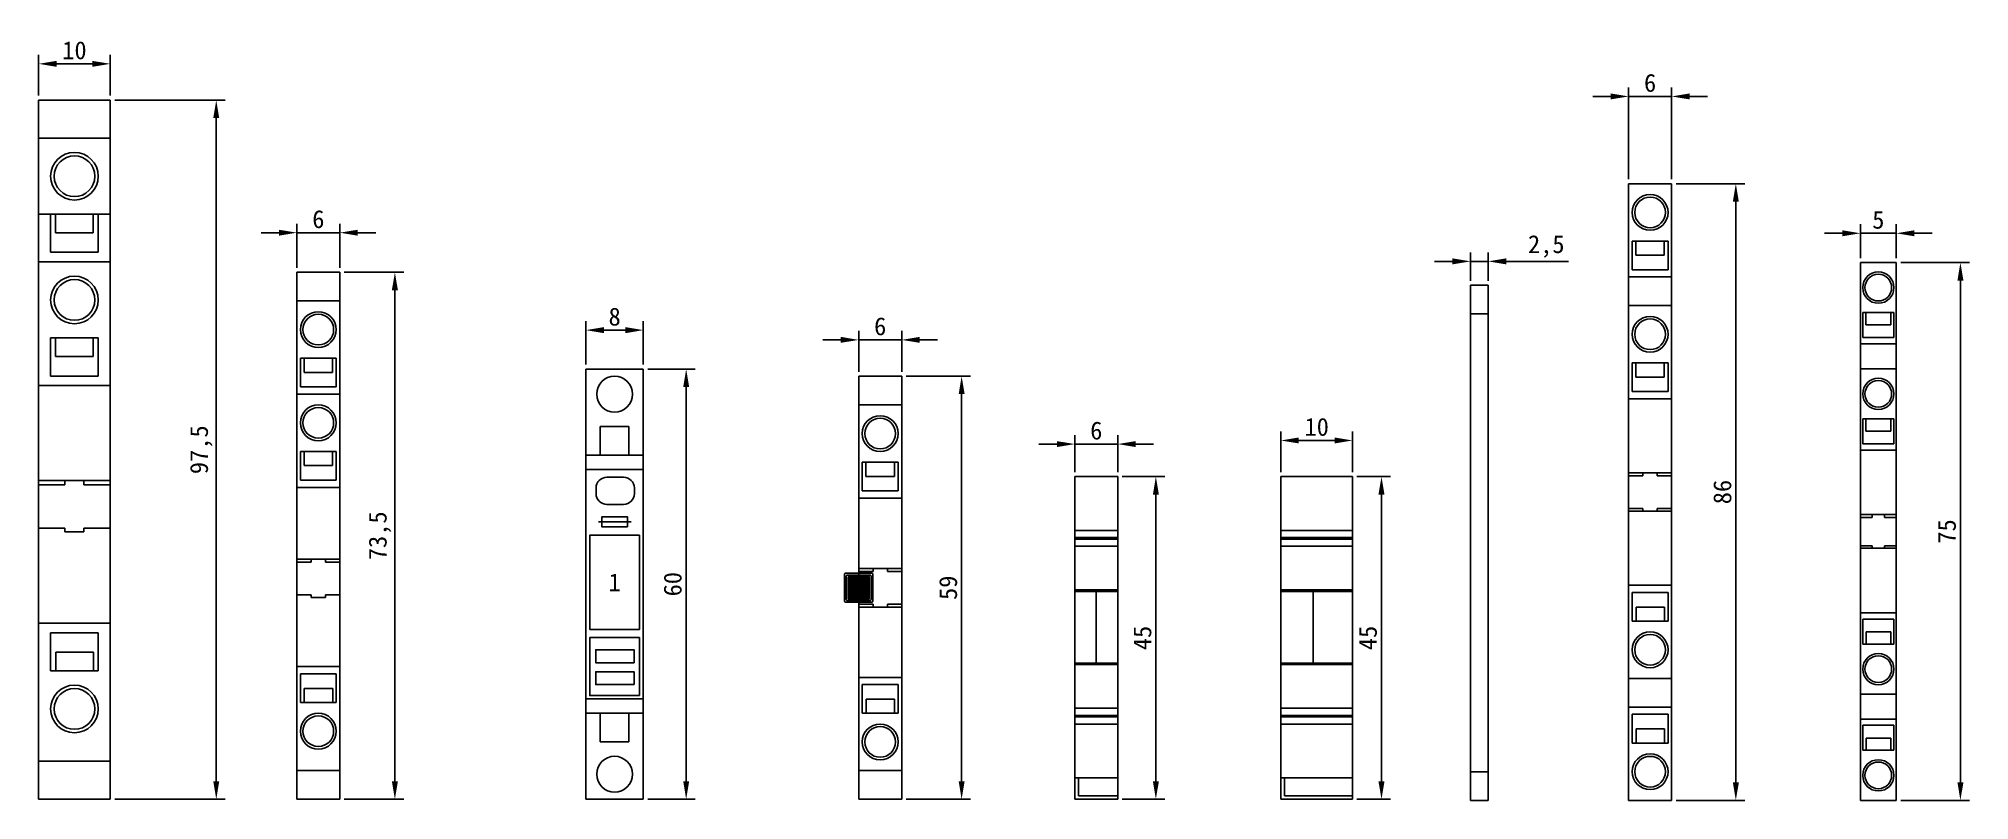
# Model space of a CAD drawing. Header units: millimetres. Extents: x 969 to 1551, y 435 to 847.
# Drawn here: x 1252.8 to 1522.2, y 740.6 to 846.8 of the extents above; entities that cross this region are included whole.
import ezdxf
from ezdxf.enums import TextEntityAlignment as Align

# ---------------------------------------------------------------- set-up
doc = ezdxf.new("R2010")
doc.units = ezdxf.units.MM
doc.styles.get("Standard").update_dxf_attribs({"font": ''})
doc.styles.get('Standard').set_extended_font_data('SimSun')
doc.dimstyles.new('ISO-25', dxfattribs={"dimtxt": 2.5, "dimasz": 2.5, "dimexe": 1.25, "dimexo": 0.625, "dimtad": 1, "dimtxsty": 'Standard', "dimcen": 2.5, "dimadec": 0, "dimazin": 0, "dimtfac": 1, "dimtmove": 0, "dimatfit": 3, "dimfxl": 1, "dimarcsym": 0})

msp = doc.modelspace()

# ---------------------------------------------------------------- blocks, each defined once
blk = doc.blocks.new('*U48')
at = {"color": 30}
for p, q in [((0, 35.92), (2.5, 35.92)), ((0, 35.92), (0, -35.92)), ((2.5, 35.92), (2.5, -35.92)), ((0, 31.92), (2.5, 31.92)), ((0, -31.92), (2.5, -31.92)), ((2.5, -35.92), (0, -35.92))]:
    blk.add_line(p, q, dxfattribs=at)
blk = doc.blocks.new('C0层—短路块')
h = blk.add_hatch(color=4)
h.dxf.hatch_style = 1
h.set_gradient(color1=(132, 132, 132), rotation=315, one_color=1, tint=1, name='INVSPHERICAL')
h.paths.add_polyline_path([(-1.48, -1.53), (1.48, -1.53), (1.48, 1.53), (-1.48, 1.53)])
at = {"color": 0}
for points in [[(-1.78, 2.03), (1.78, 2.03, -0.414214), (1.98, 1.83), (1.98, -1.83, -0.414214), (1.78, -2.03), (-1.78, -2.03, -0.414214), (-1.98, -1.83), (-1.98, 1.83, -0.414214)], [(-1.58, 1.78), (1.58, 1.78, -0.414214), (1.73, 1.63), (1.73, -1.63, -0.414214), (1.58, -1.78), (-1.58, -1.78, -0.414214), (-1.73, -1.63), (-1.73, 1.63, -0.414214)]]:
    blk.add_lwpolyline(points, format="xyb", close=True, dxfattribs=at)
blk.add_lwpolyline([(-1.48, 1.53), (1.48, 1.53), (1.48, -1.53), (-1.48, -1.53)], close=True, dxfattribs=at)
blk = doc.blocks.new('*U74')
at = {"color": 0}
for p, q in [((0, 30), (8, 30)), ((0, -30), (0, 30)), ((8, 30), (8, -30)), ((2, 22), (2, 18)), ((6, 22), (2, 22)), ((6, 18), (6, 22)), ((8, 18), (0, 18)), ((8, 16), (0, 16)), ((6.3, 8.69), (1.76, 8.69)), ((8, -16), (0, -16)), ((8, -18), (0, -18)), ((2, -22), (2, -18)), ((6, -18), (6, -22)), ((6, -22), (2, -22)), ((8, -30), (0, -30))]:
    blk.add_line(p, q, dxfattribs=at)
blk.add_lwpolyline([(5.26, 11.13), (2.91, 11.13, -0.414214), (1.41, 12.63), (1.41, 13.42, -0.414214), (2.91, 14.92), (5.26, 14.92, -0.414214), (6.76, 13.42), (6.76, 12.63, -0.414214)], format="xyb", close=True, dxfattribs=at)
for points in [[(5.8, 8), (2.2, 8), (2.2, 9.39), (5.8, 9.39)], [(7.45, -6.31), (0.54, -6.31), (0.54, 6.83), (7.45, 6.83)], [(7.45, -15.53), (0.54, -15.53), (0.54, -7.45), (7.45, -7.45)], [(6.71, -10.95), (1.36, -10.95), (1.36, -9.15), (6.71, -9.15)], [(6.71, -14), (1.36, -14), (1.36, -12.21), (6.71, -12.21)]]:
    blk.add_lwpolyline(points, close=True, dxfattribs=at)
for centre in [(4, 26.5), (4, -26.5)]:
    blk.add_circle(centre, 2.5, dxfattribs=at)
at = {"color": 0, "flags": 12}
blk.add_attdef('标号', text='', height=2.5, dxfattribs=at).set_placement((4, 0.26), align=Align.MIDDLE)
blk = doc.blocks.new('*D75')
at = {"color": 0, "lineweight": -2, "transparency": 16777216}
for p, q in [((1329.15, 801.34), (1329.15, 807.39)), ((1331.65, 806.14), (1334.65, 806.14)), ((1337.15, 801.34), (1337.15, 807.39))]:
    blk.add_line(p, q, dxfattribs=at)
at = {"color": 0, "transparency": 16777216}
for points in [[(1331.65, 806.56), (1331.65, 805.72), (1329.15, 806.14)], [(1334.65, 806.56), (1334.65, 805.72), (1337.15, 806.14)]]:
    blk.add_solid(points, dxfattribs=at)
at = {"layer": 'Defpoints', "color": 0, "transparency": 16777216}
for p in [(1337.15, 806.14), (1329.15, 800.71), (1337.15, 800.71)]:
    blk.add_point(p, dxfattribs=at)
at = {"color": 0, "transparency": 16777216, "insert": (1333.15, 808.01), "char_height": 2.5, "attachment_point": 5}
blk.add_mtext('8', dxfattribs=at)
blk = doc.blocks.new('*D76')
at = {"color": 0, "lineweight": -2, "transparency": 16777216}
for p, q in [((1337.77, 800.71), (1344.38, 800.71)), ((1343.13, 798.21), (1343.13, 743.21)), ((1337.77, 740.71), (1344.38, 740.71))]:
    blk.add_line(p, q, dxfattribs=at)
at = {"color": 0, "transparency": 16777216}
for points in [[(1342.72, 798.21), (1343.55, 798.21), (1343.13, 800.71)], [(1342.72, 743.21), (1343.55, 743.21), (1343.13, 740.71)]]:
    blk.add_solid(points, dxfattribs=at)
at = {"layer": 'Defpoints', "color": 0, "transparency": 16777216}
for p in [(1337.15, 800.71), (1337.15, 740.71), (1343.13, 740.71)]:
    blk.add_point(p, dxfattribs=at)
at = {"color": 0, "transparency": 16777216, "insert": (1341.26, 770.71), "char_height": 2.5, "attachment_point": 5, "rotation": 90}
blk.add_mtext('60', dxfattribs=at)
blk = doc.blocks.new('WAGO—端头板—宽10')
at = {"color": 0}
for p, q in [((0, -22.5), (0, 22.5)), ((0, 22.5), (10, 22.5)), ((10, 22.5), (10, -19.5)), ((0, 15), (10, 15)), ((0, 14), (10, 14)), ((0, 13.8), (10, 13.8)), ((0, 12.8), (10, 12.8)), ((0, 6.7), (10, 6.7)), ((0, 6.5), (10, 6.5)), ((4.5, 6.5), (4.5, -3.5)), ((0, -3.5), (10, -3.5)), ((0, -3.7), (10, -3.7)), ((10, -9.8), (0, -9.8)), ((10, -10.8), (0, -10.8)), ((10, -10.8), (0, -10.8)), ((10, -11), (0, -11)), ((10, -12), (0, -12)), ((10, -12), (0, -12)), ((0, -19.5), (0, -22)), ((10, -19.5), (0, -19.5)), ((0.5, -19.5), (0.5, -22)), ((10, -22.5), (10, -19.5)), ((0, -22.5), (10, -22.5)), ((0.5, -22), (10, -22))]:
    blk.add_line(p, q, dxfattribs=at)
blk = doc.blocks.new('*D78')
at = {"color": 0, "lineweight": -2, "transparency": 16777216}
for p, q in [((1426.1, 786.34), (1426.1, 792)), ((1436.1, 786.34), (1436.1, 792)), ((1428.6, 790.75), (1433.6, 790.75))]:
    blk.add_line(p, q, dxfattribs=at)
at = {"color": 0, "transparency": 16777216}
for points in [[(1428.6, 791.17), (1428.6, 790.34), (1426.1, 790.75)], [(1433.6, 791.17), (1433.6, 790.34), (1436.1, 790.75)]]:
    blk.add_solid(points, dxfattribs=at)
at = {"layer": 'Defpoints', "color": 0, "transparency": 16777216}
for p in [(1436.1, 790.75), (1426.1, 785.71), (1436.1, 785.71)]:
    blk.add_point(p, dxfattribs=at)
at = {"color": 0, "transparency": 16777216, "insert": (1431.1, 792.63), "char_height": 2.5, "attachment_point": 5}
blk.add_mtext('10', dxfattribs=at)
blk = doc.blocks.new('*D79')
at = {"color": 0, "lineweight": -2, "transparency": 16777216}
for p, q in [((1436.72, 785.71), (1441.39, 785.71)), ((1440.14, 783.21), (1440.14, 743.21)), ((1436.72, 740.71), (1441.39, 740.71))]:
    blk.add_line(p, q, dxfattribs=at)
at = {"color": 0, "transparency": 16777216}
for points in [[(1439.72, 783.21), (1440.56, 783.21), (1440.14, 785.71)], [(1439.72, 743.21), (1440.56, 743.21), (1440.14, 740.71)]]:
    blk.add_solid(points, dxfattribs=at)
at = {"layer": 'Defpoints', "color": 0, "transparency": 16777216}
for p in [(1436.1, 785.71), (1436.1, 740.71), (1440.14, 740.71)]:
    blk.add_point(p, dxfattribs=at)
at = {"color": 0, "transparency": 16777216, "insert": (1438.26, 763.21), "char_height": 2.5, "attachment_point": 5, "rotation": 90}
blk.add_mtext('45', dxfattribs=at)
blk = doc.blocks.new('WAGO—端头板—宽6')
at = {"color": 0}
for p, q in [((0, -22.5), (0, 22.5)), ((0, 22.5), (6, 22.5)), ((6, 22.5), (6, -22.5)), ((0, 15), (6, 15)), ((0, 14), (6, 14)), ((0, 13.8), (6, 13.8)), ((0, 12.8), (6, 12.8)), ((0, 6.7), (6, 6.7)), ((0, 6.5), (6, 6.5)), ((3, 6.5), (3, -3.5)), ((0, -3.5), (6, -3.5)), ((0, -3.7), (6, -3.7)), ((6, -9.8), (0, -9.8)), ((6, -10.8), (0, -10.8)), ((6, -10.8), (0, -10.8)), ((6, -11), (0, -11)), ((6, -12), (0, -12)), ((6, -12), (0, -12)), ((0, -19.5), (0, -22)), ((6, -19.5), (0, -19.5)), ((0.5, -19.5), (0.5, -22)), ((0, -22.5), (6, -22.5)), ((0.5, -22), (6, -22))]:
    blk.add_line(p, q, dxfattribs=at)
blk = doc.blocks.new('*D81')
at = {"color": 0, "lineweight": -2, "transparency": 16777216}
for p, q in [((1394.85, 790.25), (1392.35, 790.25)), ((1397.35, 786.34), (1397.35, 791.5)), ((1397.35, 790.25), (1403.35, 790.25)), ((1403.35, 786.34), (1403.35, 791.5)), ((1405.85, 790.25), (1408.35, 790.25))]:
    blk.add_line(p, q, dxfattribs=at)
at = {"color": 0, "transparency": 16777216}
for points in [[(1394.85, 790.66), (1394.85, 789.83), (1397.35, 790.25)], [(1405.85, 790.66), (1405.85, 789.83), (1403.35, 790.25)]]:
    blk.add_solid(points, dxfattribs=at)
at = {"layer": 'Defpoints', "color": 0, "transparency": 16777216}
for p in [(1403.35, 790.25), (1397.35, 785.71), (1403.35, 785.71)]:
    blk.add_point(p, dxfattribs=at)
at = {"color": 0, "transparency": 16777216, "insert": (1400.35, 792.12), "char_height": 2.5, "attachment_point": 5}
blk.add_mtext('6', dxfattribs=at)
blk = doc.blocks.new('*D82')
at = {"color": 0, "lineweight": -2, "transparency": 16777216}
for p, q in [((1403.97, 785.71), (1409.91, 785.71)), ((1408.66, 783.21), (1408.66, 743.21)), ((1403.97, 740.71), (1409.91, 740.71))]:
    blk.add_line(p, q, dxfattribs=at)
at = {"color": 0, "transparency": 16777216}
for points in [[(1408.25, 783.21), (1409.08, 783.21), (1408.66, 785.71)], [(1408.25, 743.21), (1409.08, 743.21), (1408.66, 740.71)]]:
    blk.add_solid(points, dxfattribs=at)
at = {"layer": 'Defpoints', "color": 0, "transparency": 16777216}
for p in [(1403.35, 785.71), (1403.35, 740.71), (1408.66, 740.71)]:
    blk.add_point(p, dxfattribs=at)
at = {"color": 0, "transparency": 16777216, "insert": (1406.79, 763.21), "char_height": 2.5, "attachment_point": 5, "rotation": 90}
blk.add_mtext('45', dxfattribs=at)
blk = doc.blocks.new('WAGO—3孔—宽6(281系列)')
at = {"color": 0}
for p, q in [((6, 36.75), (0, 36.75)), ((0, -36.75), (0, 36.75)), ((6, 36.75), (6, -36.75)), ((0, 32.75), (6, 32.75)), ((0.5, 20.75), (0.5, 24.75)), ((0.5, 24.75), (5.5, 24.75)), ((1.02, 22.79), (1.02, 24.75)), ((4.98, 24.75), (4.98, 22.79)), ((5.5, 24.75), (5.5, 20.75)), ((0, -35.25), (0, 23.75)), ((0, 23.75), (0, -35.25)), ((4.98, 22.79), (1.02, 22.79)), ((0, 19.75), (6, 19.75)), ((5.5, 20.75), (0.5, 20.75)), ((0.5, 7.75), (0.5, 11.75)), ((0.5, 11.75), (5.5, 11.75)), ((1.02, 9.79), (1.02, 11.75)), ((4.98, 11.75), (4.98, 9.79)), ((5.5, 11.75), (5.5, 7.75)), ((4.98, 9.79), (1.02, 9.79)), ((6, 6.75), (0, 6.75)), ((5.5, 7.75), (0.5, 7.75)), ((0, -3.25), (6, -3.25)), ((0, -3.68), (2, -3.68)), ((2, -3.68), (2, -3.25)), ((4, -3.68), (4, -3.25)), ((6, -3.68), (4, -3.68)), ((0, -8.25), (2, -8.25)), ((2, -8.63), (2, -8.25)), ((4, -8.63), (2, -8.63)), ((4, -8.25), (6, -8.25)), ((4, -8.25), (4, -8.63)), ((6, -18.25), (0, -18.25)), ((0.5, -19.25), (5.5, -19.25)), ((0.5, -23.25), (0.5, -19.25)), ((1.04, -23.25), (1.04, -21.29)), ((1.04, -21.29), (5.01, -21.29)), ((5.01, -21.29), (5.01, -23.25)), ((5.5, -19.25), (5.5, -23.25)), ((5.5, -23.25), (0.5, -23.25)), ((0, -32.75), (6, -32.75)), ((6, -36.75), (0, -36.75))]:
    blk.add_line(p, q, dxfattribs=at)
for centre, radius in [((3, 28.75), 2.5), ((3, 28.75), 2.14), ((3, 15.75), 2.5), ((3, 15.75), 2.14), ((3, -27.25), 2.5), ((3, -27.25), 2.14)]:
    blk.add_circle(centre, radius, dxfattribs=at)
at = {"color": 0, "flags": 8}
blk.add_attdef('标号', text='', height=2.5, dxfattribs=at).set_placement((3, -13.25), align=Align.MIDDLE)
blk = doc.blocks.new('*D84')
at = {"color": 0, "lineweight": -2, "transparency": 16777216}
for p, q in [((1286.31, 819.73), (1283.81, 819.73)), ((1288.81, 814.84), (1288.81, 820.98)), ((1288.81, 819.73), (1294.81, 819.73)), ((1294.81, 814.84), (1294.81, 820.98)), ((1297.31, 819.73), (1299.81, 819.73))]:
    blk.add_line(p, q, dxfattribs=at)
at = {"color": 0, "transparency": 16777216}
for points in [[(1286.31, 820.14), (1286.31, 819.31), (1288.81, 819.73)], [(1297.31, 820.14), (1297.31, 819.31), (1294.81, 819.73)]]:
    blk.add_solid(points, dxfattribs=at)
at = {"layer": 'Defpoints', "color": 0, "transparency": 16777216}
for p in [(1294.81, 819.73), (1288.81, 814.21), (1294.81, 814.21)]:
    blk.add_point(p, dxfattribs=at)
at = {"color": 0, "transparency": 16777216, "insert": (1291.81, 821.6), "char_height": 2.5, "attachment_point": 5}
blk.add_mtext('6', dxfattribs=at)
blk = doc.blocks.new('*D85')
at = {"color": 0, "lineweight": -2, "transparency": 16777216}
for p, q in [((1295.43, 814.21), (1303.74, 814.21)), ((1302.49, 811.71), (1302.49, 743.21)), ((1295.43, 740.71), (1303.74, 740.71))]:
    blk.add_line(p, q, dxfattribs=at)
at = {"color": 0, "transparency": 16777216}
for points in [[(1302.07, 811.71), (1302.91, 811.71), (1302.49, 814.21)], [(1302.07, 743.21), (1302.91, 743.21), (1302.49, 740.71)]]:
    blk.add_solid(points, dxfattribs=at)
at = {"layer": 'Defpoints', "color": 0, "transparency": 16777216}
for p in [(1294.81, 814.21), (1294.81, 740.71), (1302.49, 740.71)]:
    blk.add_point(p, dxfattribs=at)
at = {"color": 0, "transparency": 16777216, "insert": (1300.41, 777.46), "char_height": 2.5, "attachment_point": 5, "rotation": 90}
blk.add_mtext('73,5', dxfattribs=at)
blk = doc.blocks.new('WAGO—2孔—宽6(281系列)')
at = {"color": 0}
for p, q in [((0, -29.5), (0, 29.5)), ((0, 29.5), (6, 29.5)), ((6, 29.5), (6, -29.5)), ((0, 25.5), (6, 25.5)), ((0.5, 13.5), (0.5, 17.5)), ((0.5, 17.5), (5.5, 17.5)), ((1.02, 15.54), (1.02, 17.5)), ((4.98, 17.5), (4.98, 15.54)), ((5.5, 17.5), (5.5, 13.5)), ((5.5, 13.5), (0.5, 13.5)), ((4.98, 15.54), (1.02, 15.54)), ((6, 12.5), (0, 12.5)), ((0, 2.69), (6, 2.69)), ((0, 2.25), (2, 2.25)), ((2, 2.25), (2, 2.69)), ((4, 2.25), (4, 2.69)), ((6, 2.25), (4, 2.25)), ((0, -2.31), (2, -2.31)), ((0, -2.69), (6, -2.69)), ((2, -2.69), (2, -2.31)), ((4, -2.69), (2, -2.69)), ((4, -2.31), (6, -2.31)), ((4, -2.31), (4, -2.69)), ((6, -12.5), (0, -12.5)), ((0.5, -13.5), (5.5, -13.5)), ((0.5, -17.5), (0.5, -13.5)), ((1.04, -17.5), (1.04, -15.54)), ((1.04, -15.54), (5.01, -15.54)), ((5.01, -15.54), (5.01, -17.5)), ((5.5, -13.5), (5.5, -17.5)), ((5.5, -17.5), (0.5, -17.5)), ((0, -25.5), (6, -25.5)), ((6, -29.5), (0, -29.5))]:
    blk.add_line(p, q, dxfattribs=at)
for centre, radius in [((3, 21.5), 2.5), ((3, 21.5), 2.14), ((3, -21.5), 2.5), ((3, -21.5), 2.14)]:
    blk.add_circle(centre, radius, dxfattribs=at)
at = {"color": 0, "flags": 8}
blk.add_attdef('标号', text='', height=2.5, dxfattribs=at).set_placement((3, -7.59), align=Align.MIDDLE)
blk = doc.blocks.new('*D87')
at = {"color": 0, "lineweight": -2, "transparency": 16777216}
for p, q in [((1367.2, 800.34), (1367.2, 806.03)), ((1373.2, 800.34), (1373.2, 806.03)), ((1364.7, 804.78), (1362.2, 804.78)), ((1367.2, 804.78), (1373.2, 804.78)), ((1375.7, 804.78), (1378.2, 804.78))]:
    blk.add_line(p, q, dxfattribs=at)
at = {"color": 0, "transparency": 16777216}
for points in [[(1364.7, 805.2), (1364.7, 804.37), (1367.2, 804.78)], [(1375.7, 805.2), (1375.7, 804.37), (1373.2, 804.78)]]:
    blk.add_solid(points, dxfattribs=at)
at = {"layer": 'Defpoints', "color": 0, "transparency": 16777216}
for p in [(1373.2, 804.78), (1367.2, 799.71), (1373.2, 799.71)]:
    blk.add_point(p, dxfattribs=at)
at = {"color": 0, "transparency": 16777216, "insert": (1370.2, 806.66), "char_height": 2.5, "attachment_point": 5}
blk.add_mtext('6', dxfattribs=at)
blk = doc.blocks.new('*D88')
at = {"color": 0, "lineweight": -2, "transparency": 16777216}
for p, q in [((1373.82, 799.71), (1382.81, 799.71)), ((1381.56, 797.21), (1381.56, 743.21)), ((1373.82, 740.71), (1382.81, 740.71))]:
    blk.add_line(p, q, dxfattribs=at)
at = {"color": 0, "transparency": 16777216}
for points in [[(1381.15, 797.21), (1381.98, 797.21), (1381.56, 799.71)], [(1381.15, 743.21), (1381.98, 743.21), (1381.56, 740.71)]]:
    blk.add_solid(points, dxfattribs=at)
at = {"layer": 'Defpoints', "color": 0, "transparency": 16777216}
for p in [(1373.2, 799.71), (1373.2, 740.71), (1381.56, 740.71)]:
    blk.add_point(p, dxfattribs=at)
at = {"color": 0, "transparency": 16777216, "insert": (1379.69, 770.21), "char_height": 2.5, "attachment_point": 5, "rotation": 90}
blk.add_mtext('59', dxfattribs=at)
blk = doc.blocks.new('WAGO—3孔—宽10(284系列)')
at = {"color": 0}
for p, q in [((10, 48.75), (0, 48.75)), ((0, -48.75), (0, 48.75)), ((10, 48.75), (10, -48.75)), ((0, 43.44), (10, 43.44)), ((0, 32.83), (10, 32.83)), ((1.68, 27.53), (1.68, 32.83)), ((2.37, 30.23), (2.37, 32.83)), ((7.63, 32.83), (7.63, 30.23)), ((8.32, 32.83), (8.32, 27.53)), ((7.63, 30.23), (2.37, 30.23)), ((8.32, 27.53), (1.68, 27.53)), ((0, 26.2), (10, 26.2)), ((1.68, 10.28), (1.68, 15.59)), ((1.68, 15.59), (8.32, 15.59)), ((2.37, 12.98), (2.37, 15.59)), ((7.63, 15.59), (7.63, 12.98)), ((8.32, 15.59), (8.32, 10.28)), ((7.63, 12.98), (2.37, 12.98)), ((10, 8.95), (0, 8.95)), ((8.32, 10.28), (1.68, 10.28)), ((0, -4.31), (10, -4.31)), ((0, -4.89), (3.67, -4.89)), ((3.67, -4.89), (3.67, -4.31)), ((6.33, -4.89), (6.33, -4.31)), ((10, -4.89), (6.33, -4.89)), ((0, -10.94), (3.67, -10.94)), ((3.67, -11.45), (3.67, -10.94)), ((6.33, -11.45), (3.67, -11.45)), ((6.33, -10.94), (10, -10.94)), ((6.33, -10.94), (6.33, -11.45)), ((10, -24.21), (0, -24.21)), ((1.68, -25.54), (8.32, -25.54)), ((1.68, -30.84), (1.68, -25.54)), ((8.32, -25.54), (8.32, -30.84)), ((2.4, -30.84), (2.4, -28.24)), ((2.4, -28.24), (7.66, -28.24)), ((7.66, -28.24), (7.66, -30.84)), ((8.32, -30.84), (1.68, -30.84)), ((0, -43.44), (10, -43.44)), ((10, -48.75), (0, -48.75))]:
    blk.add_line(p, q, dxfattribs=at)
for centre, radius in [((5, 38.14), 3.32), ((5, 38.14), 2.84), ((5, 20.89), 3.32), ((5, 20.89), 2.84), ((5, -36.15), 3.32), ((5, -36.15), 2.84)]:
    blk.add_circle(centre, radius, dxfattribs=at)
at = {"color": 0, "flags": 8}
blk.add_attdef('标号', text='', height=2.5, dxfattribs=at).set_placement((5, -17.58), align=Align.MIDDLE)
blk = doc.blocks.new('*D90')
at = {"color": 0, "lineweight": -2, "transparency": 16777216}
for p, q in [((1252.78, 838.84), (1252.78, 844.53)), ((1255.28, 843.28), (1260.28, 843.28)), ((1262.78, 838.84), (1262.78, 844.53))]:
    blk.add_line(p, q, dxfattribs=at)
at = {"color": 0, "transparency": 16777216}
for points in [[(1255.28, 843.69), (1255.28, 842.86), (1252.78, 843.28)], [(1260.28, 843.69), (1260.28, 842.86), (1262.78, 843.28)]]:
    blk.add_solid(points, dxfattribs=at)
at = {"layer": 'Defpoints', "color": 0, "transparency": 16777216}
for p in [(1262.78, 843.28), (1252.78, 838.21), (1262.78, 838.21)]:
    blk.add_point(p, dxfattribs=at)
at = {"color": 0, "transparency": 16777216, "insert": (1257.78, 845.15), "char_height": 2.5, "attachment_point": 5}
blk.add_mtext('10', dxfattribs=at)
blk = doc.blocks.new('*D91')
at = {"color": 0, "lineweight": -2, "transparency": 16777216}
for p, q in [((1263.41, 838.21), (1278.82, 838.21)), ((1277.57, 835.71), (1277.57, 743.21)), ((1263.41, 740.71), (1278.82, 740.71))]:
    blk.add_line(p, q, dxfattribs=at)
at = {"color": 0, "transparency": 16777216}
for points in [[(1277.15, 835.71), (1277.98, 835.71), (1277.57, 838.21)], [(1277.15, 743.21), (1277.98, 743.21), (1277.57, 740.71)]]:
    blk.add_solid(points, dxfattribs=at)
at = {"layer": 'Defpoints', "color": 0, "transparency": 16777216}
for p in [(1262.78, 838.21), (1262.78, 740.71), (1277.57, 740.71)]:
    blk.add_point(p, dxfattribs=at)
at = {"color": 0, "transparency": 16777216, "insert": (1275.48, 789.46), "char_height": 2.5, "attachment_point": 5, "rotation": 90}
blk.add_mtext('97,5', dxfattribs=at)
blk = doc.blocks.new('*D92')
at = {"color": 0, "lineweight": -2, "transparency": 16777216}
for p, q in [((1452.54, 813.02), (1452.54, 816.98)), ((1455.04, 813.02), (1455.04, 816.98)), ((1450.04, 815.73), (1447.54, 815.73)), ((1452.54, 815.73), (1455.04, 815.73)), ((1457.54, 815.73), (1466.23, 815.73))]:
    blk.add_line(p, q, dxfattribs=at)
at = {"color": 0, "transparency": 16777216}
for points in [[(1450.04, 816.15), (1450.04, 815.31), (1452.54, 815.73)], [(1457.54, 816.15), (1457.54, 815.31), (1455.04, 815.73)]]:
    blk.add_solid(points, dxfattribs=at)
at = {"layer": 'Defpoints', "color": 0, "transparency": 16777216}
for p in [(1455.04, 815.73), (1452.54, 812.4), (1455.04, 812.4)]:
    blk.add_point(p, dxfattribs=at)
at = {"color": 0, "transparency": 16777216, "insert": (1463.13, 817.81), "char_height": 2.5, "attachment_point": 5}
blk.add_mtext('2,5', dxfattribs=at)
blk = doc.blocks.new('WAGO—4孔—宽6(281系列)')
at = {"color": 0}
for p, q in [((0, 43), (6, 43)), ((0, -43), (0, 43)), ((6, 43), (6, -43)), ((0.5, 31), (0.5, 35)), ((0.5, 35), (5.5, 35)), ((1.02, 33.04), (1.02, 35)), ((4.98, 33.04), (1.02, 33.04)), ((4.98, 35), (4.98, 33.04)), ((5.5, 35), (5.5, 31)), ((0, 30), (6, 30)), ((5.5, 31), (0.5, 31)), ((0, 26), (6, 26)), ((0.5, 14), (0.5, 18)), ((0.5, 18), (5.5, 18)), ((1.02, 16.04), (1.02, 18)), ((4.98, 18), (4.98, 16.04)), ((5.5, 18), (5.5, 14)), ((5.5, 14), (0.5, 14)), ((4.98, 16.04), (1.02, 16.04)), ((6, 13), (0, 13)), ((0, 2.69), (6, 2.69)), ((0, 2.25), (2, 2.25)), ((2, 2.25), (2, 2.69)), ((4, 2.25), (4, 2.69)), ((6, 2.25), (4, 2.25)), ((0, -2.31), (2, -2.31)), ((0, -2.69), (6, -2.69)), ((2, -2.69), (2, -2.31)), ((4, -2.69), (2, -2.69)), ((4, -2.31), (6, -2.31)), ((4, -2.31), (4, -2.69)), ((6, -13), (0, -13)), ((0.5, -14), (5.5, -14)), ((0.5, -18), (0.5, -14)), ((1.04, -18), (1.04, -16.04)), ((1.04, -16.04), (5.01, -16.04)), ((5.01, -16.04), (5.01, -18)), ((5.5, -14), (5.5, -18)), ((5.5, -18), (0.5, -18)), ((0, -26), (6, -26)), ((6, -30), (0, -30)), ((0.5, -31), (5.5, -31)), ((0.5, -35), (0.5, -31)), ((5.5, -31), (5.5, -35)), ((5.5, -35), (0.5, -35)), ((1.04, -35), (1.04, -33.04)), ((1.04, -33.04), (5.01, -33.04)), ((5.01, -33.04), (5.01, -35)), ((0, -43), (6, -43))]:
    blk.add_line(p, q, dxfattribs=at)
for centre, radius in [((3, 39), 2.5), ((3, 39), 2.14), ((3, 22), 2.5), ((3, 22), 2.14), ((3, -22), 2.5), ((3, -22), 2.14), ((3, -39), 2.5), ((3, -39), 2.14)]:
    blk.add_circle(centre, radius, dxfattribs=at)
at = {"color": 0, "flags": 8}
blk.add_attdef('标号', text='', height=2.5, dxfattribs=at).set_placement((3, -7.84), align=Align.MIDDLE)
blk = doc.blocks.new('*D94')
at = {"color": 0, "lineweight": -2, "transparency": 16777216}
for p, q in [((1472.12, 838.73), (1469.62, 838.73)), ((1474.62, 827.19), (1474.62, 839.98)), ((1474.62, 838.73), (1480.62, 838.73)), ((1480.62, 827.19), (1480.62, 839.98)), ((1483.12, 838.73), (1485.62, 838.73))]:
    blk.add_line(p, q, dxfattribs=at)
at = {"color": 0, "transparency": 16777216}
for points in [[(1472.12, 839.15), (1472.12, 838.32), (1474.62, 838.73)], [(1483.12, 839.15), (1483.12, 838.32), (1480.62, 838.73)]]:
    blk.add_solid(points, dxfattribs=at)
at = {"layer": 'Defpoints', "color": 0, "transparency": 16777216}
for p in [(1480.62, 838.73), (1474.62, 826.56), (1480.62, 826.56)]:
    blk.add_point(p, dxfattribs=at)
at = {"color": 0, "transparency": 16777216, "insert": (1477.62, 840.61), "char_height": 2.5, "attachment_point": 5}
blk.add_mtext('6', dxfattribs=at)
blk = doc.blocks.new('*D95')
at = {"color": 0, "lineweight": -2, "transparency": 16777216}
for p, q in [((1481.24, 826.56), (1490.83, 826.56)), ((1489.58, 824.06), (1489.58, 743.06)), ((1481.24, 740.56), (1490.83, 740.56))]:
    blk.add_line(p, q, dxfattribs=at)
at = {"color": 0, "transparency": 16777216}
for points in [[(1489.16, 824.06), (1490, 824.06), (1489.58, 826.56)], [(1489.16, 743.06), (1490, 743.06), (1489.58, 740.56)]]:
    blk.add_solid(points, dxfattribs=at)
at = {"layer": 'Defpoints', "color": 0, "transparency": 16777216}
for p in [(1480.62, 826.56), (1480.62, 740.56), (1489.58, 740.56)]:
    blk.add_point(p, dxfattribs=at)
at = {"color": 0, "transparency": 16777216, "insert": (1487.71, 783.56), "char_height": 2.5, "attachment_point": 5, "rotation": 90}
blk.add_mtext('86', dxfattribs=at)
blk = doc.blocks.new('WAGO—4孔—宽5(280系列)')
at = {"color": 0}
for p, q in [((0, 37.5), (5, 37.5)), ((0, -37.5), (0, 37.5)), ((5, 37.5), (5, -37.5)), ((0.32, 27.03), (0.32, 30.52)), ((0.32, 30.52), (4.68, 30.52)), ((0.77, 28.81), (0.77, 30.52)), ((4.23, 30.52), (4.23, 28.81)), ((4.68, 30.52), (4.68, 27.03)), ((4.68, 27.03), (0.32, 27.03)), ((4.23, 28.81), (0.77, 28.81)), ((0, 26.16), (5, 26.16)), ((0, 22.67), (5, 22.67)), ((0.32, 12.21), (0.32, 15.7)), ((0.32, 15.7), (4.68, 15.7)), ((0.77, 13.99), (0.77, 15.7)), ((4.23, 13.99), (0.77, 13.99)), ((4.23, 15.7), (4.23, 13.99)), ((4.68, 15.7), (4.68, 12.21)), ((5, 11.34), (0, 11.34)), ((4.68, 12.21), (0.32, 12.21)), ((0, 2.35), (5, 2.35)), ((0, 1.97), (1.63, 1.97)), ((1.63, 1.97), (1.63, 2.35)), ((3.37, 1.97), (3.37, 2.35)), ((5, 1.97), (3.37, 1.97)), ((0, -2.02), (1.63, -2.02)), ((0, -2.35), (5, -2.35)), ((1.63, -2.35), (1.63, -2.02)), ((3.37, -2.35), (1.63, -2.35)), ((3.37, -2.02), (5, -2.02)), ((3.37, -2.02), (3.37, -2.35)), ((5, -11.34), (0, -11.34)), ((0.32, -12.21), (4.68, -12.21)), ((0.32, -15.7), (0.32, -12.21)), ((4.68, -12.21), (4.68, -15.7)), ((4.68, -15.7), (0.32, -15.7)), ((0.79, -15.7), (0.79, -13.99)), ((0.79, -13.99), (4.25, -13.99)), ((4.25, -13.99), (4.25, -15.7)), ((0, -22.67), (5, -22.67)), ((5, -26.16), (0, -26.16)), ((0.32, -27.03), (4.68, -27.03)), ((0.32, -30.52), (0.32, -27.03)), ((0.79, -30.52), (0.79, -28.81)), ((0.79, -28.81), (4.25, -28.81)), ((4.25, -28.81), (4.25, -30.52)), ((4.68, -27.03), (4.68, -30.52)), ((4.68, -30.52), (0.32, -30.52)), ((0, -37.5), (5, -37.5))]:
    blk.add_line(p, q, dxfattribs=at)
for centre, radius in [((2.5, 34.01), 2.18), ((2.5, 34.01), 1.86), ((2.5, 19.19), 2.18), ((2.5, 19.19), 1.86), ((2.5, -19.19), 2.18), ((2.5, -19.19), 1.86), ((2.5, -34.01), 2.18), ((2.5, -34.01), 1.86)]:
    blk.add_circle(centre, radius, dxfattribs=at)
at = {"color": 0, "flags": 8}
blk.add_attdef('标号', text='', height=2.5, dxfattribs=at).set_placement((2.5, -6.84), align=Align.MIDDLE)
blk = doc.blocks.new('*D97')
at = {"color": 0, "lineweight": -2, "transparency": 16777216}
for p, q in [((1504.46, 819.65), (1501.96, 819.65)), ((1506.96, 816.19), (1506.96, 820.9)), ((1506.96, 819.65), (1511.96, 819.65)), ((1511.96, 816.19), (1511.96, 820.9)), ((1514.46, 819.65), (1516.96, 819.65))]:
    blk.add_line(p, q, dxfattribs=at)
at = {"color": 0, "transparency": 16777216}
for points in [[(1504.46, 820.06), (1504.46, 819.23), (1506.96, 819.65)], [(1514.46, 820.06), (1514.46, 819.23), (1511.96, 819.65)]]:
    blk.add_solid(points, dxfattribs=at)
at = {"layer": 'Defpoints', "color": 0, "transparency": 16777216}
for p in [(1511.96, 819.65), (1506.96, 815.56), (1511.96, 815.56)]:
    blk.add_point(p, dxfattribs=at)
at = {"color": 0, "transparency": 16777216, "insert": (1509.46, 821.52), "char_height": 2.5, "attachment_point": 5}
blk.add_mtext('5', dxfattribs=at)
blk = doc.blocks.new('*D98')
at = {"color": 0, "lineweight": -2, "transparency": 16777216}
for p, q in [((1512.58, 815.56), (1522.16, 815.56)), ((1520.91, 813.06), (1520.91, 743.06)), ((1512.58, 740.56), (1522.16, 740.56))]:
    blk.add_line(p, q, dxfattribs=at)
at = {"color": 0, "transparency": 16777216}
for points in [[(1520.5, 813.06), (1521.33, 813.06), (1520.91, 815.56)], [(1520.5, 743.06), (1521.33, 743.06), (1520.91, 740.56)]]:
    blk.add_solid(points, dxfattribs=at)
at = {"layer": 'Defpoints', "color": 0, "transparency": 16777216}
for p in [(1511.96, 815.56), (1511.96, 740.56), (1520.91, 740.56)]:
    blk.add_point(p, dxfattribs=at)
at = {"color": 0, "transparency": 16777216, "insert": (1519.04, 778.06), "char_height": 2.5, "attachment_point": 5, "rotation": 90}
blk.add_mtext('75', dxfattribs=at)

# ---------------------------------------------------------------- dimensions: what is measured, and where the dimension line sits
at = {"color": 4}
for base, p1, p2, picture, middle in [((1262.783, 843.277), (1252.783, 838.21), (1262.783, 838.21), '*D90', (1257.783, 845.152)), ((1480.619, 838.734), (1474.619, 826.56), (1480.619, 826.56), '*D94', (1477.619, 840.609)), ((1294.808, 819.725), (1288.808, 814.21), (1294.808, 814.21), '*D84', (1291.808, 821.6)), ((1511.96, 819.647), (1506.96, 815.56), (1511.96, 815.56), '*D97', (1509.46, 821.522)), ((1455.045, 815.729), (1452.545, 812.395), (1455.045, 812.395), '*D92', (1463.135, 817.813)), ((1337.147, 806.139), (1329.147, 800.71), (1337.147, 800.71), '*D75', (1333.147, 808.014)), ((1373.197, 804.784), (1367.197, 799.71), (1373.197, 799.71), '*D87', (1370.197, 806.659)), ((1403.346, 790.245), (1397.346, 785.71), (1403.346, 785.71), '*D81', (1400.346, 792.12)), ((1436.1, 790.755), (1426.1, 785.71), (1436.1, 785.71), '*D78', (1431.1, 792.63))]:
    dim = msp.add_linear_dim(base=base, p1=p1, p2=p2, dimstyle='ISO-25', dxfattribs=at)
    dim.commit()
    dim.dimension.update_dxf_attribs({"geometry": picture, "text_midpoint": middle})
for base, p1, p2, picture, middle in [((1277.567, 740.71), (1262.783, 838.21), (1262.783, 740.71), '*D91', (1275.484, 789.46)), ((1489.58, 740.56), (1480.619, 826.56), (1480.619, 740.56), '*D95', (1487.705, 783.56)), ((1302.49, 740.71), (1294.808, 814.21), (1294.808, 740.71), '*D85', (1300.406, 777.46)), ((1520.914, 740.56), (1511.96, 815.56), (1511.96, 740.56), '*D98', (1519.039, 778.06)), ((1343.132, 740.71), (1337.147, 800.71), (1337.147, 740.71), '*D76', (1341.257, 770.71)), ((1381.563, 740.71), (1373.197, 799.71), (1373.197, 740.71), '*D88', (1379.688, 770.21)), ((1408.662, 740.71), (1403.346, 785.71), (1403.346, 740.71), '*D82', (1406.787, 763.21)), ((1440.14, 740.71), (1436.1, 785.71), (1436.1, 740.71), '*D79', (1438.265, 763.21))]:
    dim = msp.add_linear_dim(base=base, p1=p1, p2=p2, angle=90, dimstyle='ISO-25', dxfattribs=at)
    dim.commit()
    dim.dimension.update_dxf_attribs({"geometry": picture, "text_midpoint": middle})

# ---------------------------------------------------------------- block references
at = {"color": 3}
for name, p in [('WAGO—3孔—宽10(284系列)', (1252.783, 789.46)), ('WAGO—4孔—宽6(281系列)', (1474.619, 783.56)), ('WAGO—3孔—宽6(281系列)', (1288.808, 777.46)), ('WAGO—4孔—宽5(280系列)', (1506.96, 778.06)), ('WAGO—2孔—宽6(281系列)', (1367.197, 770.21)), ('WAGO—端头板—宽6', (1397.346, 763.21)), ('WAGO—端头板—宽10', (1426.1, 763.21))]:
    msp.add_blockref(name, p, dxfattribs=at)
at = {"color": 4}
for name, p in [('*U48', (1452.545, 776.478)), ('C0层—短路块', (1367.197, 770.21))]:
    msp.add_blockref(name, p, dxfattribs=at)
at = {"color": 3}
msp.add_blockref('*U74', (1329.147, 770.71), dxfattribs=at).add_auto_attribs({'标号': '1'})

msp.set_redraw_order([(e.dxf.handle, doc.entitydb.next_handle()) for e in msp.query("TEXT MTEXT ATTDEF DIMENSION ARC_DIMENSION")])  # texts and dimensions are drawn at this point

doc.saveas('drawing.dxf')
